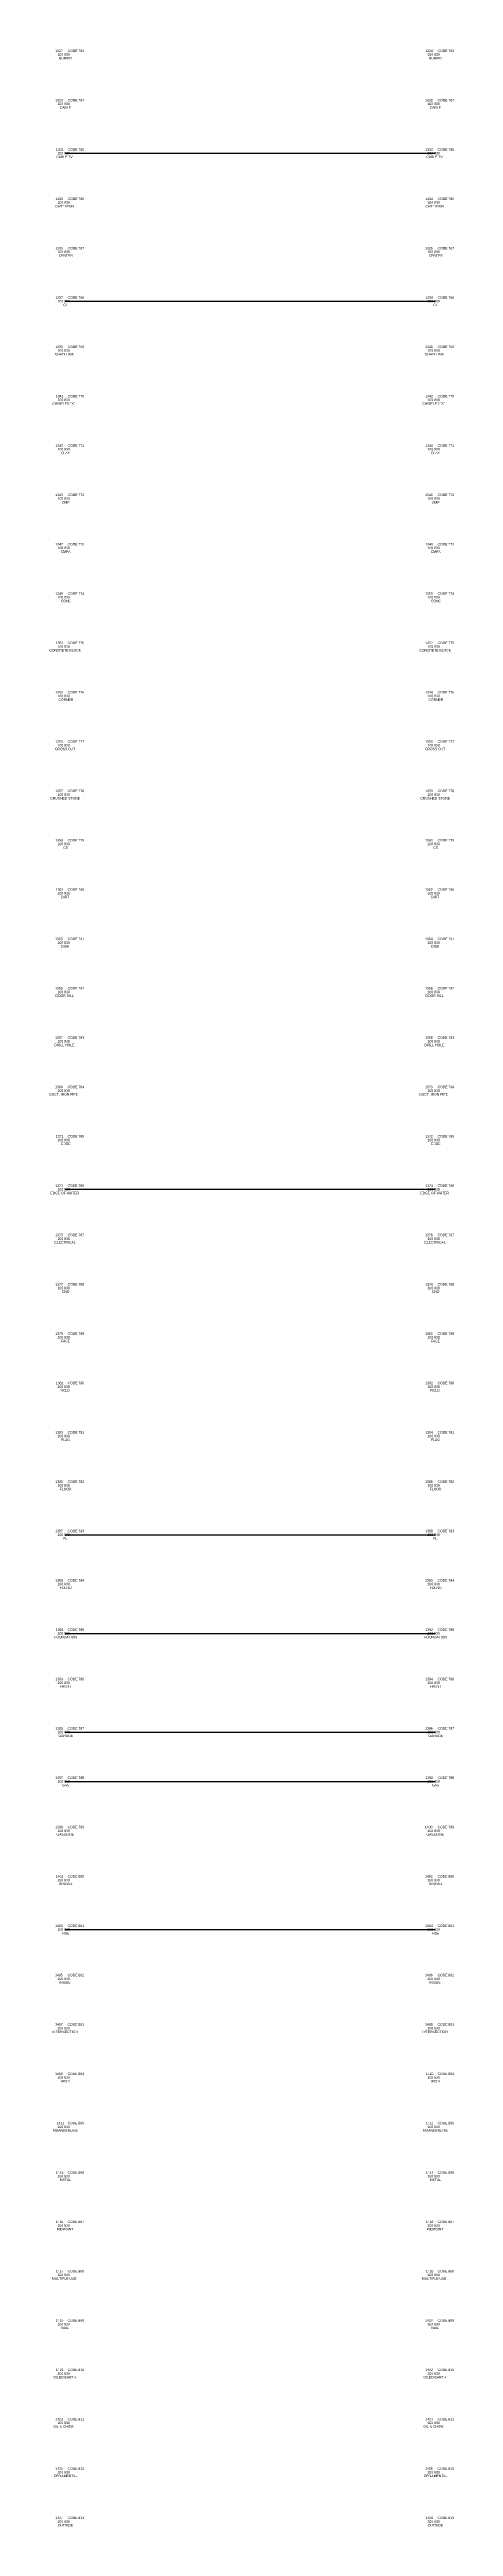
# Model space of a CAD drawing. Extents: x -12 to 6123, y -3 to 1005.
# Drawn here: x 4544 to 4707, y -2 to 1002 of the extents above; entities that cross this region are included whole.
import ezdxf

# ---------------------------------------------------------------- set-up
doc = ezdxf.new("R2010")
doc.units = 0
for name, color, linetype in [('Design_EX_Roadway Profile', 7, 'Continuous'), ('Topo_Building', 7, 'Continuous'), ('Topo_Field Comments', 7, 'Continuous'), ('Topo_Miscellaneous', 7, 'Continuous'), ('Topo_Point Descriptions', 7, 'Continuous'), ('Topo_Point Elevations', 7, 'Continuous'), ('Topo_Point Numbers', 7, 'Continuous'), ('Topo_Water Edge', 7, 'Continuous'), ('Utilities_EX_Underground CableTV', 7, 'Continuous')]:
    doc.layers.add(name, color=color, linetype=linetype)

msp = doc.modelspace()

# ---------------------------------------------------------------- linework, layer by layer
at = {"layer": 'Design_EX_Roadway Profile'}
for p, q in [((4550, 900), (4550, 900)), ((4550, 900), (4700, 900)), ((4700, 900), (4700, 900))]:
    msp.add_line(p, q, dxfattribs=at)
at = {"layer": 'Topo_Building'}
for p, q in [((4550, 320), (4550, 320)), ((4550, 320), (4700, 320)), ((4700, 320), (4700, 320)), ((4550, 240), (4550, 240)), ((4550, 240), (4700, 240)), ((4700, 240), (4700, 240))]:
    msp.add_line(p, q, dxfattribs=at)
at = {"layer": 'Topo_Miscellaneous'}
for p, q in [((4550, 1000), (4550, 1000)), ((4700, 1000), (4700, 1000)), ((4550, 980), (4550, 980)), ((4700, 980), (4700, 980)), ((4550, 940), (4550, 940)), ((4700, 940), (4700, 940)), ((4550, 920), (4550, 920)), ((4700, 920), (4700, 920)), ((4550, 880), (4550, 880)), ((4700, 880), (4700, 880)), ((4550, 860), (4550, 860)), ((4700, 860), (4700, 860)), ((4550, 840), (4550, 840)), ((4700, 840), (4700, 840)), ((4550, 820), (4550, 820)), ((4700, 820), (4700, 820)), ((4550, 800), (4550, 800)), ((4700, 800), (4700, 800)), ((4550, 780), (4550, 780)), ((4700, 780), (4700, 780)), ((4550, 760), (4550, 760)), ((4700, 760), (4700, 760)), ((4550, 740), (4550, 740)), ((4700, 740), (4700, 740)), ((4550, 720), (4550, 720)), ((4700, 720), (4700, 720)), ((4550, 700), (4550, 700)), ((4700, 700), (4700, 700)), ((4550, 680), (4550, 680)), ((4700, 680), (4700, 680)), ((4550, 660), (4550, 660)), ((4700, 660), (4700, 660)), ((4550, 640), (4550, 640)), ((4700, 640), (4700, 640)), ((4550, 620), (4550, 620)), ((4700, 620), (4700, 620)), ((4550, 600), (4550, 600)), ((4700, 600), (4700, 600)), ((4550, 580), (4550, 580)), ((4700, 580), (4700, 580)), ((4550, 560), (4550, 560)), ((4700, 560), (4700, 560)), ((4550, 520), (4550, 520)), ((4700, 520), (4700, 520)), ((4550, 500), (4550, 500)), ((4700, 500), (4700, 500)), ((4550, 480), (4550, 480)), ((4700, 480), (4700, 480)), ((4550, 460), (4550, 460)), ((4700, 460), (4700, 460)), ((4550, 440), (4550, 440)), ((4700, 440), (4700, 440)), ((4550, 420), (4550, 420)), ((4700, 420), (4700, 420)), ((4550, 400), (4550, 400)), ((4550, 400), (4700, 400)), ((4700, 400), (4700, 400)), ((4550, 380), (4550, 380)), ((4700, 380), (4700, 380)), ((4550, 360), (4550, 360)), ((4550, 360), (4700, 360)), ((4700, 360), (4700, 360)), ((4550, 340), (4550, 340)), ((4700, 340), (4700, 340)), ((4550, 300), (4550, 300)), ((4550, 300), (4700, 300)), ((4700, 300), (4700, 300)), ((4550, 280), (4550, 280)), ((4700, 280), (4700, 280)), ((4550, 260), (4550, 260)), ((4700, 260), (4700, 260)), ((4550, 220), (4550, 220)), ((4700, 220), (4700, 220)), ((4550, 200), (4550, 200)), ((4700, 200), (4700, 200)), ((4550, 180), (4550, 180)), ((4700, 180), (4700, 180)), ((4550, 160), (4550, 160)), ((4700, 160), (4700, 160)), ((4550, 140), (4550, 140)), ((4700, 140), (4700, 140)), ((4550, 120), (4550, 120)), ((4700, 120), (4700, 120)), ((4550, 100), (4550, 100)), ((4700, 100), (4700, 100)), ((4550, 80), (4550, 80)), ((4700, 80), (4700, 80)), ((4550, 60), (4550, 60)), ((4700, 60), (4700, 60)), ((4550, 40), (4550, 40)), ((4700, 40), (4700, 40)), ((4550, 20), (4550, 20)), ((4700, 20), (4700, 20)), ((4550, 0), (4550, 0)), ((4700, 0), (4700, 0))]:
    msp.add_line(p, q, dxfattribs=at)
at = {"layer": 'Topo_Water Edge'}
for p, q in [((4550, 540), (4550, 540)), ((4550, 540), (4700, 540)), ((4700, 540), (4700, 540))]:
    msp.add_line(p, q, dxfattribs=at)
at = {"layer": 'Utilities_EX_Underground CableTV'}
for p, q in [((4550, 960), (4550, 960)), ((4550, 960), (4700, 960)), ((4700, 960), (4700, 960))]:
    msp.add_line(p, q, dxfattribs=at)

# ---------------------------------------------------------------- texts
at = {"layer": 'Topo_Field Comments'}
for s, p in [('CODE 763', (4551, 1001)), ('CODE 763', (4701, 1001)), ('CODE 764', (4551, 981)), ('CODE 764', (4701, 981)), ('CODE 765', (4551, 961)), ('CODE 765', (4701, 961)), ('CODE 766', (4551, 941)), ('CODE 766', (4701, 941)), ('CODE 767', (4551, 921)), ('CODE 767', (4701, 921)), ('CODE 768', (4551, 901)), ('CODE 768', (4701, 901)), ('CODE 769', (4551, 881)), ('CODE 769', (4701, 881)), ('CODE 770', (4551, 861)), ('CODE 770', (4701, 861)), ('CODE 771', (4551, 841)), ('CODE 771', (4701, 841)), ('CODE 772', (4551, 821)), ('CODE 772', (4701, 821)), ('CODE 773', (4551, 801)), ('CODE 773', (4701, 801)), ('CODE 774', (4551, 781)), ('CODE 774', (4701, 781)), ('CODE 775', (4551, 761)), ('CODE 775', (4701, 761)), ('CODE 776', (4551, 741)), ('CODE 776', (4701, 741)), ('CODE 777', (4551, 721)), ('CODE 777', (4701, 721)), ('CODE 778', (4551, 701)), ('CODE 778', (4701, 701)), ('CODE 779', (4551, 681)), ('CODE 779', (4701, 681)), ('CODE 780', (4551, 661)), ('CODE 780', (4701, 661)), ('CODE 781', (4551, 641)), ('CODE 781', (4701, 641)), ('CODE 782', (4551, 621)), ('CODE 782', (4701, 621)), ('CODE 783', (4551, 601)), ('CODE 783', (4701, 601)), ('CODE 784', (4551, 581)), ('CODE 784', (4701, 581)), ('CODE 785', (4551, 561)), ('CODE 785', (4701, 561)), ('CODE 786', (4551, 541)), ('CODE 786', (4701, 541)), ('CODE 787', (4551, 521)), ('CODE 787', (4701, 521)), ('CODE 788', (4551, 501)), ('CODE 788', (4701, 501)), ('CODE 789', (4551, 481)), ('CODE 789', (4701, 481)), ('CODE 790', (4551, 461)), ('CODE 790', (4701, 461)), ('CODE 791', (4551, 441)), ('CODE 791', (4701, 441)), ('CODE 792', (4551, 421)), ('CODE 792', (4701, 421)), ('CODE 793', (4551, 401)), ('CODE 793', (4701, 401)), ('CODE 794', (4551, 381)), ('CODE 794', (4701, 381)), ('CODE 795', (4551, 361)), ('CODE 795', (4701, 361)), ('CODE 796', (4551, 341)), ('CODE 796', (4701, 341)), ('CODE 797', (4551, 321)), ('CODE 797', (4701, 321)), ('CODE 798', (4551, 301)), ('CODE 798', (4701, 301)), ('CODE 799', (4551, 281)), ('CODE 799', (4701, 281)), ('CODE 800', (4551, 261)), ('CODE 800', (4701, 261)), ('CODE 801', (4551, 241)), ('CODE 801', (4701, 241)), ('CODE 802', (4551, 221)), ('CODE 802', (4701, 221)), ('CODE 803', (4551, 201)), ('CODE 803', (4701, 201)), ('CODE 804', (4551, 181)), ('CODE 804', (4701, 181)), ('CODE 805', (4551, 161)), ('CODE 805', (4701, 161)), ('CODE 806', (4551, 141)), ('CODE 806', (4701, 141)), ('CODE 807', (4551, 121)), ('CODE 807', (4701, 121)), ('CODE 808', (4551, 101)), ('CODE 808', (4701, 101)), ('CODE 809', (4551, 81)), ('CODE 809', (4701, 81)), ('CODE 810', (4551, 61)), ('CODE 810', (4701, 61)), ('CODE 811', (4551, 41)), ('CODE 811', (4701, 41)), ('CODE 812', (4551, 21)), ('CODE 812', (4701, 21)), ('CODE 813', (4551, 1)), ('CODE 813', (4701, 1))]:
    msp.add_text(s, height=1, dxfattribs=at).set_placement(p)
at = {"layer": 'Topo_Point Descriptions'}
for s, p in [('BURIED', (4547.5, 998)), ('BURIED', (4697.5, 998)), ('CABLE', (4547.8, 978)), ('CABLE', (4697.8, 978)), ('CABLE TV', (4546.4, 958)), ('CABLE TV', (4696.4, 958)), ('CAST IRON', (4546, 938)), ('CAST IRON', (4696, 938)), ('CENTER', (4547.4, 918)), ('CENTER', (4697.4, 918)), ('CL', (4549.2, 898)), ('CL', (4699.2, 898)), ('CHAIN LINK', (4545.8, 878)), ('CHAIN LINK', (4695.8, 878)), ('CHISELED "X"', (4544.8, 858)), ('CHISELED "X"', (4694.8, 858)), ('CLAY', (4548.3, 838)), ('CLAY', (4698.3, 838)), ('CMP', (4548.7, 818)), ('CMP', (4698.7, 818)), ('CMPA', (4548.2, 798)), ('CMPA', (4698.2, 798)), ('CONC', (4548.3, 778)), ('CONC', (4698.3, 778)), ('CONCRETE BLOCK', (4543.6, 758)), ('CONCRETE BLOCK', (4693.6, 758)), ('CORNER', (4547.3, 738)), ('CORNER', (4697.3, 738)), ('CROSS CUT', (4545.9, 718)), ('CROSS CUT', (4695.9, 718)), ('CRUSHED STONE', (4544, 698)), ('CRUSHED STONE', (4694, 698)), ('CS', (4549.2, 678)), ('CS', (4699.2, 678)), ('DIRT', (4548.4, 658)), ('DIRT', (4698.4, 658)), ('DISK', (4548.4, 638)), ('DISK', (4698.4, 638)), ('DOOR SILL', (4546.1, 618)), ('DOOR SILL', (4696.1, 618)), ('DRILL HOLE', (4545.7, 598)), ('DRILL HOLE', (4695.7, 598)), ('DUCT. IRON PIPE', (4543.6, 578)), ('DUCT. IRON PIPE', (4693.6, 578)), ('EDGE', (4548.3, 558)), ('EDGE', (4698.3, 558)), ('EDGE OF WATER', (4544, 538)), ('EDGE OF WATER', (4694, 538)), ('ELECTRICAL', (4545.7, 518)), ('ELECTRICAL', (4695.7, 518)), ('END', (4548.8, 498)), ('END', (4698.8, 498)), ('FACE', (4548.3, 478)), ('FACE', (4698.3, 478)), ('FIELD', (4548, 458)), ('FIELD', (4698, 458)), ('FLAG', (4548.3, 438)), ('FLAG', (4698.3, 438)), ('FLOOR', (4547.8, 418)), ('FLOOR', (4697.8, 418)), ('FL', (4549.3, 398)), ('FL', (4699.3, 398)), ('FOUND', (4547.8, 378)), ('FOUND', (4697.8, 378)), ('FOUNDATION', (4545.6, 358)), ('FOUNDATION', (4695.6, 358)), ('FRONT', (4547.8, 338)), ('FRONT', (4697.8, 338)), ('GARAGE', (4547.3, 318)), ('GARAGE', (4697.3, 318)), ('GAS', (4548.7, 298)), ('GAS', (4698.7, 298)), ('GASOLINE', (4546.5, 278)), ('GASOLINE', (4696.5, 278)), ('GRAVEL', (4547.4, 258)), ('GRAVEL', (4697.4, 258)), ('HSE', (4548.8, 238)), ('HSE', (4698.8, 238)), ('INSIDE', (4547.6, 218)), ('INSIDE', (4697.6, 218)), ('INTERSECTION', (4544.8, 198)), ('INTERSECTION', (4694.8, 198)), ('IRON', (4548.4, 178)), ('IRON', (4698.4, 178)), ('MEANDERLINE', (4545.1, 158)), ('MEANDERLINE', (4695.1, 158)), ('METAL', (4547.8, 138)), ('METAL', (4697.8, 138)), ('MIDPOINT', (4546.6, 118)), ('MIDPOINT', (4696.6, 118)), ('MULTIPLE USE', (4544.6, 98)), ('MULTIPLE USE', (4694.6, 98)), ('NAIL', (4548.4, 78)), ('NAIL', (4698.4, 78)), ('OILED EARTH', (4545.2, 58)), ('OILED EARTH', (4695.2, 58)), ('OIL & CHIPS', (4545.2, 38)), ('OIL & CHIPS', (4695.2, 38)), ('ORNAMENTAL', (4545.4, 18)), ('ORNAMENTAL', (4695.4, 18)), ('OUTSIDE', (4547, -2)), ('OUTSIDE', (4697, -2))]:
    msp.add_text(s, height=1, dxfattribs=at).set_placement(p)
at = {"layer": 'Topo_Point Elevations'}
for p in [(4546.9, 999.5), (4696.9, 999.5), (4546.9, 979.5), (4696.9, 979.5), (4546.9, 959.5), (4696.9, 959.5), (4546.9, 939.5), (4696.9, 939.5), (4546.9, 919.5), (4696.9, 919.5), (4546.9, 899.5), (4696.9, 899.5), (4546.9, 879.5), (4696.9, 879.5), (4546.9, 859.5), (4696.9, 859.5), (4546.9, 839.5), (4696.9, 839.5), (4546.9, 819.5), (4696.9, 819.5), (4546.9, 799.5), (4696.9, 799.5), (4546.9, 779.5), (4696.9, 779.5), (4546.9, 759.5), (4696.9, 759.5), (4546.9, 739.5), (4696.9, 739.5), (4546.9, 719.5), (4696.9, 719.5), (4546.9, 699.5), (4696.9, 699.5), (4546.9, 679.5), (4696.9, 679.5), (4546.9, 659.5), (4696.9, 659.5), (4546.9, 639.5), (4696.9, 639.5), (4546.9, 619.5), (4696.9, 619.5), (4546.9, 599.5), (4696.9, 599.5), (4546.9, 579.5), (4696.9, 579.5), (4546.9, 559.5), (4696.9, 559.5), (4546.9, 539.5), (4696.9, 539.5), (4546.9, 519.5), (4696.9, 519.5), (4546.9, 499.5), (4696.9, 499.5), (4546.9, 479.5), (4696.9, 479.5), (4546.9, 459.5), (4696.9, 459.5), (4546.9, 439.5), (4696.9, 439.5), (4546.9, 419.5), (4696.9, 419.5), (4546.9, 399.5), (4696.9, 399.5), (4546.9, 379.5), (4696.9, 379.5), (4546.9, 359.5), (4696.9, 359.5), (4546.9, 339.5), (4696.9, 339.5), (4546.9, 319.5), (4696.9, 319.5), (4546.9, 299.5), (4696.9, 299.5), (4546.9, 279.5), (4696.9, 279.5), (4546.9, 259.5), (4696.9, 259.5), (4546.9, 239.5), (4696.9, 239.5), (4546.9, 219.5), (4696.9, 219.5), (4546.9, 199.5), (4696.9, 199.5), (4546.9, 179.5), (4696.9, 179.5), (4546.9, 159.5), (4696.9, 159.5), (4546.9, 139.5), (4696.9, 139.5), (4546.9, 119.5), (4696.9, 119.5), (4546.9, 99.5), (4696.9, 99.5), (4546.9, 79.5), (4696.9, 79.5), (4546.9, 59.5), (4696.9, 59.5), (4546.9, 39.5), (4696.9, 39.5), (4546.9, 19.5), (4696.9, 19.5), (4546.9, -0.5), (4696.9, -0.5)]:
    msp.add_text('100 000', height=1, dxfattribs=at).set_placement(p)
at = {"layer": 'Topo_Point Numbers'}
for s, p in [('1327', (4546, 1001)), ('1328', (4696, 1001)), ('1329', (4546, 981)), ('1330', (4695.9, 981)), ('1331', (4546.2, 961)), ('1332', (4696, 961)), ('1333', (4546, 941)), ('1334', (4696, 941)), ('1335', (4546, 921)), ('1336', (4695.9, 921)), ('1337', (4546, 901)), ('1338', (4696, 901)), ('1339', (4546, 881)), ('1340', (4695.9, 881)), ('1341', (4546.2, 861)), ('1342', (4696, 861)), ('1343', (4546, 841)), ('1344', (4696, 841)), ('1345', (4546, 821)), ('1346', (4695.9, 821)), ('1347', (4546, 801)), ('1348', (4696, 801)), ('1349', (4546, 781)), ('1350', (4695.9, 781)), ('1351', (4546.2, 761)), ('1352', (4696, 761)), ('1353', (4546, 741)), ('1354', (4696, 741)), ('1355', (4546, 721)), ('1356', (4695.9, 721)), ('1357', (4546, 701)), ('1358', (4696, 701)), ('1359', (4546, 681)), ('1360', (4695.9, 681)), ('1361', (4546.2, 661)), ('1362', (4695.9, 661)), ('1363', (4545.9, 641)), ('1364', (4695.9, 641)), ('1365', (4545.9, 621)), ('1366', (4695.9, 621)), ('1367', (4545.9, 601)), ('1368', (4695.9, 601)), ('1369', (4545.9, 581)), ('1370', (4695.9, 581)), ('1371', (4546.2, 561)), ('1372', (4696, 561)), ('1373', (4546, 541)), ('1374', (4696, 541)), ('1375', (4546, 521)), ('1376', (4695.9, 521)), ('1377', (4546, 501)), ('1378', (4696, 501)), ('1379', (4546, 481)), ('1380', (4695.9, 481)), ('1381', (4546.2, 461)), ('1382', (4696, 461)), ('1383', (4546, 441)), ('1384', (4696, 441)), ('1385', (4546, 421)), ('1386', (4695.9, 421)), ('1387', (4546, 401)), ('1388', (4696, 401)), ('1389', (4546, 381)), ('1390', (4695.9, 381)), ('1391', (4546.2, 361)), ('1392', (4696, 361)), ('1393', (4546, 341)), ('1394', (4696, 341)), ('1395', (4546, 321)), ('1396', (4695.9, 321)), ('1397', (4546, 301)), ('1398', (4696, 301)), ('1399', (4546, 281)), ('1400', (4695.8, 281)), ('1401', (4546.2, 261)), ('1402', (4695.9, 261)), ('1403', (4545.9, 241)), ('1404', (4695.9, 241)), ('1405', (4545.9, 221)), ('1406', (4695.9, 221)), ('1407', (4545.9, 201)), ('1408', (4695.9, 201)), ('1409', (4545.9, 181)), ('1410', (4696.2, 181)), ('1411', (4546.5, 161)), ('1412', (4696.2, 161)), ('1413', (4546.2, 141)), ('1414', (4696.2, 141)), ('1415', (4546.2, 121)), ('1416', (4696.2, 121)), ('1417', (4546.2, 101)), ('1418', (4696.2, 101)), ('1419', (4546.2, 81)), ('1420', (4695.9, 81)), ('1421', (4546.2, 61)), ('1422', (4696, 61)), ('1423', (4546, 41)), ('1424', (4696, 41)), ('1425', (4546, 21)), ('1426', (4695.9, 21)), ('1427', (4546, 1)), ('1428', (4696, 1))]:
    msp.add_text(s, height=1, dxfattribs=at).set_placement(p)

doc.saveas('drawing.dxf')
